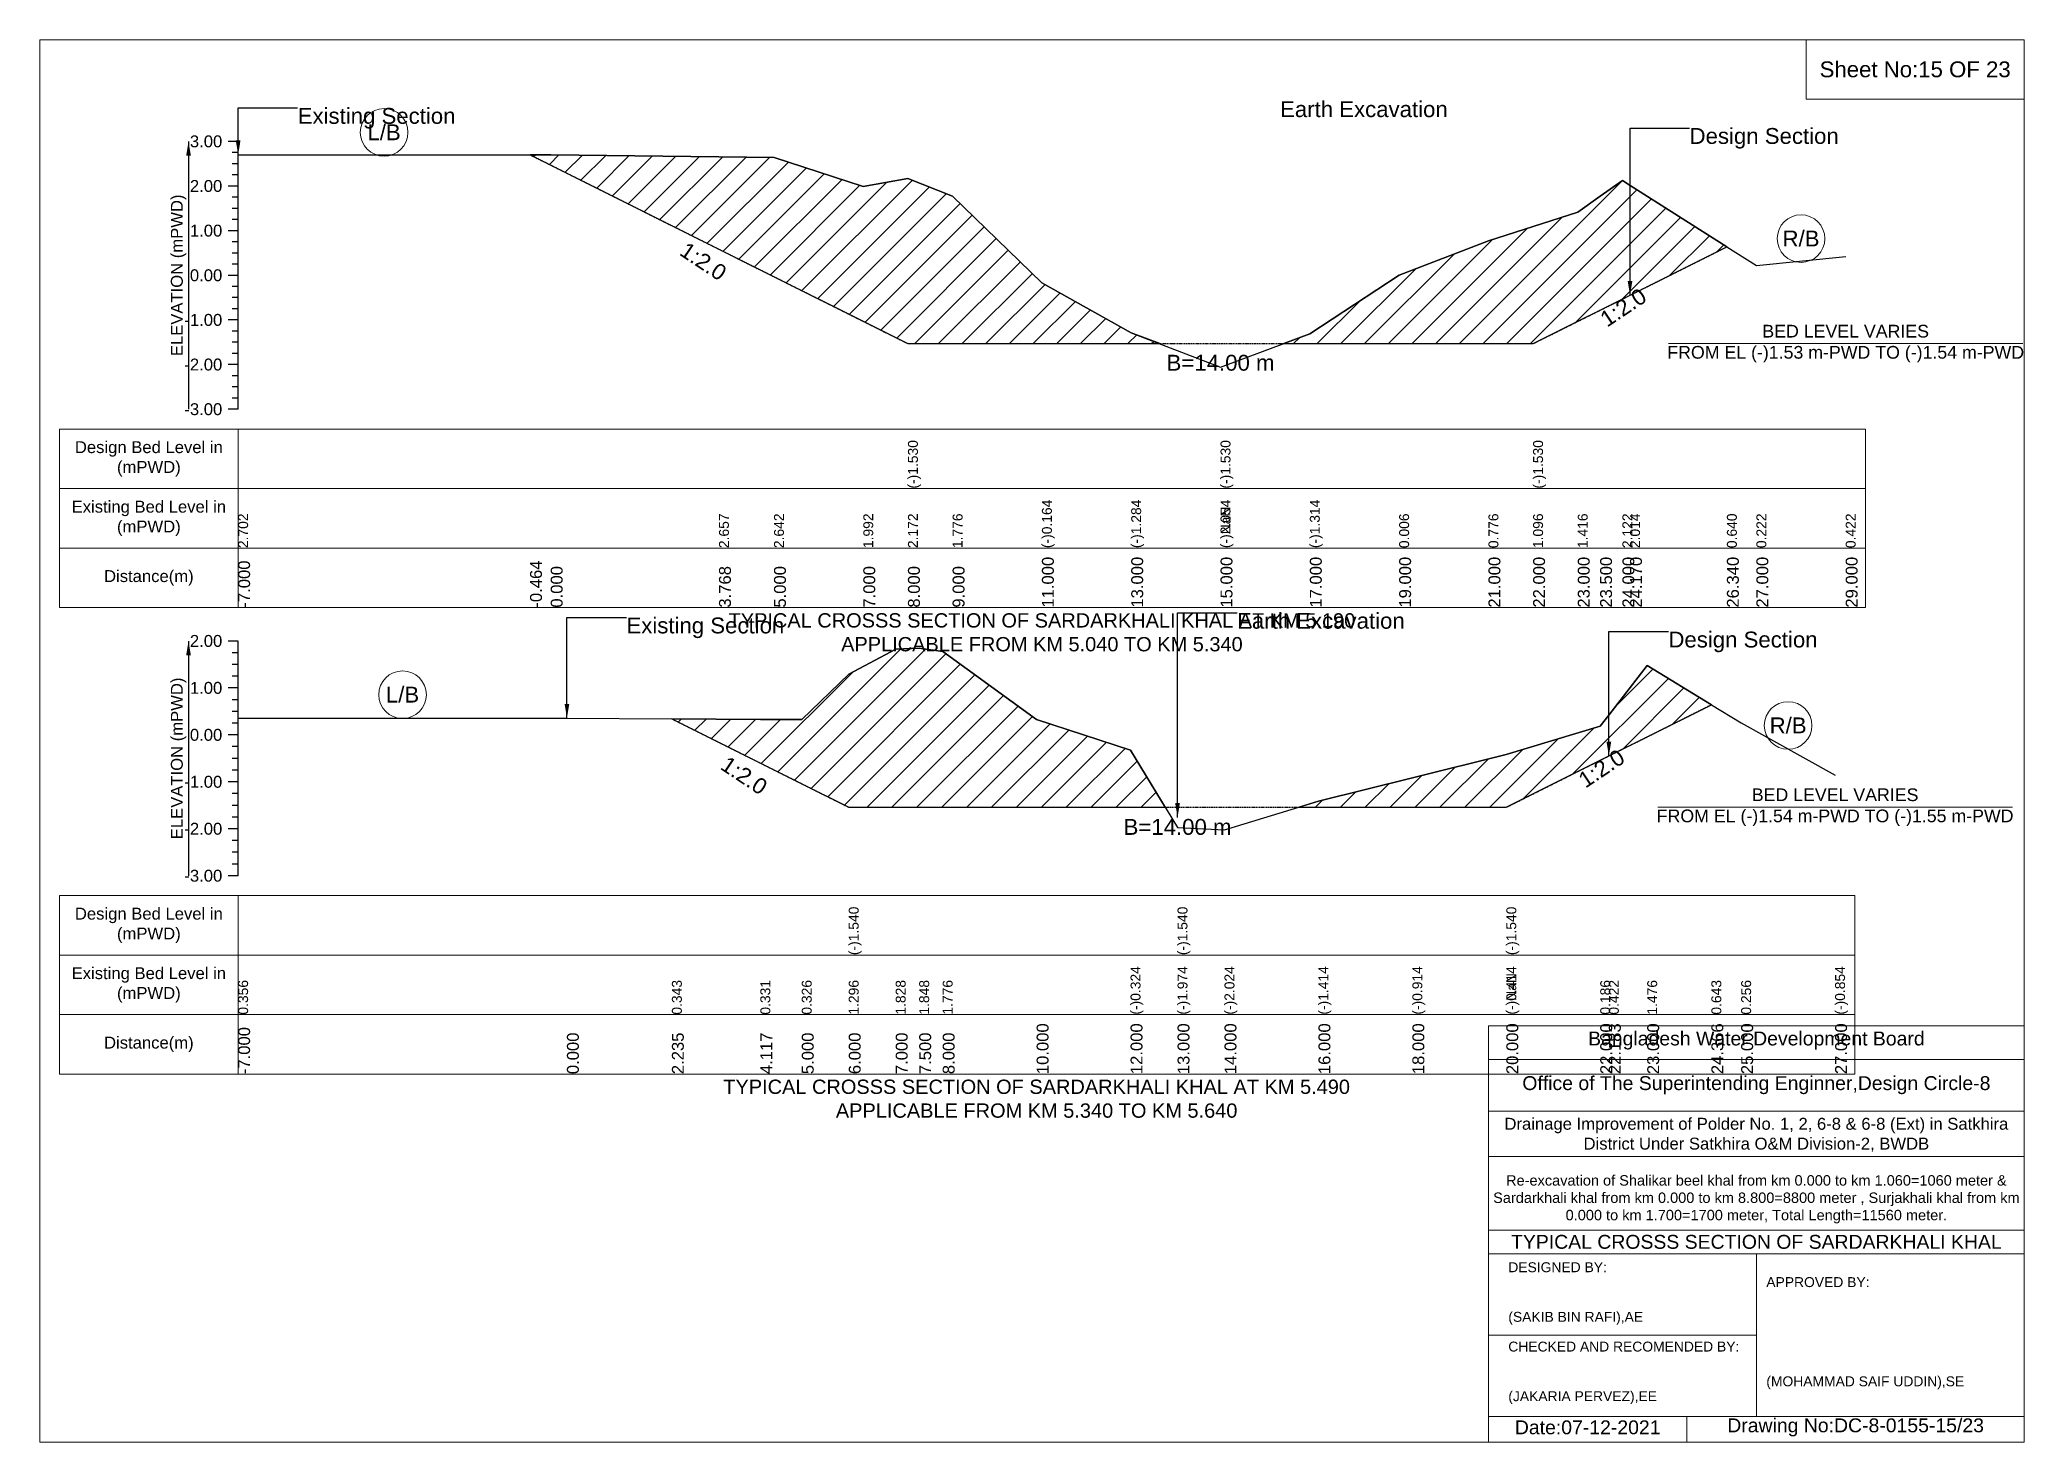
# Model space of a CAD drawing. Header units: inches. Extents: x 93000 to 506000, y -4242 to 0.
# Drawn here: x 240000 to 246000, y -4242 to 0 of the extents above; entities that cross this region are included whole.
import ezdxf

# ---------------------------------------------------------------- set-up
doc = ezdxf.new("R2010")
doc.units = ezdxf.units.IN
doc.header["$LTSCALE"] = 7
doc.header["$MEASUREMENT"] = 0
doc.linetypes.add('DASHED', pattern=[0.75, 0.5, -0.25])
for name, color, linetype, lineweight in [('Cross section Data Border', 7, 'Continuous', 9), ('Cross Section Labels', 7, 'Continuous', 9), ('Design_Bed_Level for Xsection', 7, 'DASHED', 25), ('Existing_Bed_Level for Xsection', 7, 'Continuous', 25), ('Long Section Labels', 7, 'Continuous', 9)]:
    doc.layers.add(name, color=color, linetype=linetype, lineweight=lineweight)
doc.styles.get("Standard").update_dxf_attribs({"font": 'arial.ttf'})
doc.dimstyles.get("Standard").update_dxf_attribs({"dimtxt": 0.18, "dimasz": 0.18, "dimexe": 0.18, "dimexo": 0.0625, "dimgap": 0.09, "dimtad": 0, "dimtih": 1, "dimtoh": 1, "dimdec": 4, "dimzin": 0, "dimdsep": 46, "dimtxsty": 'Standard', "dimcen": 0.09, "dimadec": 0, "dimazin": 0, "dimtfac": 1, "dimtdec": 4, "dimtofl": 0, "dimtmove": 0, "dimatfit": 3, "dimfxl": 1, "dimtolj": 1, "dimtzin": 0, "dimarcsym": 0})

msp = doc.modelspace()

# ---------------------------------------------------------------- texts
at = {"layer": 'Cross section Data Border', "attachment_point": 5}
for s, insert, char_height in [('Sheet No:15 OF 23', (245670, -90), 48), ('Bangladesh Water Development Board', (245190, -3027), 42), ('Office of The Superintending Enginner,Design Circle-8', (245190, -3162), 42)]:
    msp.add_mtext(s, dxfattribs=dict(at, insert=insert, char_height=char_height))
at = {"layer": 'Cross section Data Border'}
for s, insert, char_height, width, attachment_point in [('Design Bed Level in (mPWD)', (240330, -1267.7), 36, 480, 5), ('Existing Bed Level in (mPWD)', (240330, -1447.7), 36, 480, 5), ('Distance(m)', (240330, -1627.7), 36, 480, 5), ('Design Bed Level in (mPWD)', (240330, -2678.6), 36, 480, 5), ('Existing Bed Level in (mPWD)', (240330, -2858.6), 36, 480, 5), ('Distance(m)', (240330, -3038.6), 36, 480, 5), ('Drainage Improvement of Polder No. 1, 2, 6-8 & 6-8 (Ext) in Satkhira District Under Satkhira O&M Division-2, BWDB', (245190, -3312), 36, 1680, 5), ('Re-excavation of Shalikar beel khal from km 0.000 to km 1.060=1060 meter & Sardarkhali khal from km 0.000 to km 8.800=8800 meter , Surjakhali khal from km 0.000 to km 1.700=1700 meter, Total Length=11560 meter.', (245190, -3507), 31.4683, 1620, 5), ('TYPICAL CROSSS SECTION OF SARDARKHALI KHAL', (245190, -3636), 42, 1680, 5), ('DESIGNED BY:^J^J^J(SAKIB BIN RAFI),AE', (244440, -3792), 30, 840, 4), ('APPROVED BY:^J^J^J^J^J^J(MOHAMMAD SAIF UDDIN),SE', (245220, -3912), 30, 840, 4), ('CHECKED AND RECOMENDED BY:^J^J^J(JAKARIA PERVEZ),EE', (244440, -4032), 30, 840, 4), ('Date:07-12-2021', (244680, -4197), 42, 840, 5), ('Drawing No:DC-8-0155-15/23', (245490, -4197), 42, 1320, 5)]:
    msp.add_mtext(s, dxfattribs=dict(at, insert=insert, char_height=char_height, width=width, attachment_point=attachment_point))
at = {"layer": 'Cross Section Labels'}
for s, insert, char_height, attachment_point in [('Existing Section', (240780, -206.5), 48, 1), ('Earth Excavation', (243750, -186.2), 48, 1), ('L/B', (241041.2, -280.4), 48, 5), ('Design Section', (244988, -267.2), 48, 1), ('R/B', (245325, -601.7), 48, 5), ('BED LEVEL VARIES ^JFROM EL (-)1.53 m-PWD TO (-)1.54 m-PWD', (245460, -919.3), 38.4, 5), ('B=14.00 m', (243570, -953), 48, 2), ('TYPICAL CROSSS SECTION OF SARDARKHALI KHAL AT KM 5.190^JAPPLICABLE FROM KM 5.040 TO KM 5.340', (243030, -1792.5), 43.2, 5), ('Earth Excavation', (243620, -1733.4), 48, 1), ('Existing Section', (241774, -1747.6), 48, 1), ('Design Section', (244924, -1790.2), 48, 1), ('L/B', (241097, -1981), 48, 5), ('R/B', (245286, -2074.1), 48, 5), ('BED LEVEL VARIES ^JFROM EL (-)1.54 m-PWD TO (-)1.55 m-PWD', (245428, -2321.3), 38.4, 5), ('B=14.00 m', (243440, -2356.8), 48, 2), ('TYPICAL CROSSS SECTION OF SARDARKHALI KHAL AT KM 5.490^JAPPLICABLE FROM KM 5.340 TO KM 5.640', (243014, -3203), 43.2, 5)]:
    msp.add_mtext(s, dxfattribs=dict(at, insert=insert, char_height=char_height, attachment_point=attachment_point))
at = {"layer": 'Cross Section Labels', "char_height": 48, "attachment_point": 2}
for insert, rotation in [((242019.9, -650.5), 326.30993), ((244774.2, -789.7), 33.69007), ((244708.5, -2184), 33.69007), ((242143.2, -2205.4), 326.30993)]:
    msp.add_mtext('1:2.0', dxfattribs=dict(at, insert=insert, rotation=rotation))
at = {"layer": 'Existing_Bed_Level for Xsection', "char_height": 36, "attachment_point": 6}
for s, insert in [('3.00', (240552, -307.7)), ('2.00', (240552, -442.7)), ('1.00', (240552, -577.7)), ('0.00', (240552, -712.7)), ('-1.00', (240552, -847.7)), ('-2.00', (240552, -982.7)), ('-3.00', (240552, -1117.7)), ('2.00', (240552, -1818.6)), ('1.00', (240552, -1960.6)), ('0.00', (240552, -2102.6)), ('-1.00', (240552, -2244.6)), ('-2.00', (240552, -2386.6)), ('-3.00', (240552, -2528.6))]:
    msp.add_mtext(s, dxfattribs=dict(at, insert=insert))
at = {"layer": 'Existing_Bed_Level for Xsection', "char_height": 36, "attachment_point": 5, "rotation": 90}
for insert in [(240420, -712.7), (240420, -2173.6)]:
    msp.add_mtext('ELEVATION (mPWD)', dxfattribs=dict(at, insert=insert))
at = {"layer": 'Long Section Labels', "attachment_point": 1, "rotation": 90}
for s, insert, char_height in [('(-)1.530', (242625, -1357.7), 30), ('(-)1.530', (243570, -1357.7), 30), ('(-)1.530', (244515, -1357.7), 30), ('2.702', (240600, -1537.7), 30), ('2.702', (240600, -1537.7), 30), ('2.702', (240600, -1537.7), 30), ('2.657', (242053.7, -1537.7), 30), ('2.642', (242220, -1537.7), 30), ('1.992', (242490, -1537.7), 30), ('2.172', (242625, -1537.7), 30), ('2.172', (242625, -1537.7), 30), ('2.172', (242625, -1537.7), 30), ('1.776', (242760, -1537.7), 30), ('1.776', (242760, -1537.7), 30), ('(-)0.164', (243030, -1537.7), 30), ('(-)1.284', (243300, -1537.7), 30), ('(-)2.054', (243570, -1537.7), 30), ('(-)2.054', (243570, -1537.7), 30), ('(-)NaN', (243570, -1537.7), 30), ('(-)1.314', (243840, -1537.7), 30), ('0.006', (244110, -1537.7), 30), ('0.776', (244380, -1537.7), 30), ('1.096', (244515, -1537.7), 30), ('1.096', (244515, -1537.7), 30), ('1.096', (244515, -1537.7), 30), ('1.416', (244650, -1537.7), 30), ('2.122', (244785, -1537.7), 30), ('2.014', (244808, -1537.7), 30), ('0.640', (245100.9, -1537.7), 30), ('0.222', (245190, -1537.7), 30), ('0.422', (245460, -1537.7), 30), ('-7.000', (240600, -1717.7), 36), ('-0.464', (241482.4, -1717.7), 36), ('0.000', (241545, -1717.7), 36), ('3.768', (242053.7, -1717.7), 36), ('5.000', (242220, -1717.7), 36), ('7.000', (242490, -1717.7), 36), ('8.000', (242625, -1717.7), 36), ('8.000', (242625, -1717.7), 36), ('8.000', (242625, -1717.7), 36), ('9.000', (242760, -1717.7), 36), ('11.000', (243030, -1717.7), 36), ('13.000', (243300, -1717.7), 36), ('15.000', (243570, -1717.7), 36), ('15.000', (243570, -1717.7), 36), ('15.000', (243570, -1717.7), 36), ('17.000', (243840, -1717.7), 36), ('19.000', (244110, -1717.7), 36), ('21.000', (244380, -1717.7), 36), ('22.000', (244515, -1717.7), 36), ('22.000', (244515, -1717.7), 36), ('22.000', (244515, -1717.7), 36), ('23.000', (244650, -1717.7), 36), ('23.500', (244717.5, -1717.7), 36), ('24.000', (244785, -1717.7), 36), ('24.170', (244808, -1717.7), 36), ('26.340', (245100.9, -1717.7), 36), ('27.000', (245190, -1717.7), 36), ('29.000', (245460, -1717.7), 36), ('(-)1.540', (242446, -2768.6), 30), ('(-)1.540', (243440, -2768.6), 30), ('(-)1.540', (244434, -2768.6), 30), ('(-)0.324', (243298, -2948.6), 30), ('(-)1.974', (243440, -2948.6), 30), ('(-)1.974', (243440, -2948.6), 30), ('(-)1.974', (243440, -2948.6), 30), ('(-)2.024', (243582, -2948.6), 30), ('(-)1.414', (243866, -2948.6), 30), ('(-)0.914', (244150, -2948.6), 30), ('(-)0.414', (244434, -2948.6), 30), ('(-)0.414', (244434, -2948.6), 30), ('(-)0.854', (245428, -2948.6), 30), ('0.356', (240600, -2948.6), 30), ('0.356', (240600, -2948.6), 30), ('0.343', (241911.3, -2948.6), 30), ('0.331', (242178.7, -2948.6), 30), ('0.326', (242304, -2948.6), 30), ('0.326', (242304, -2948.6), 30), ('1.296', (242446, -2948.6), 30), ('1.296', (242446, -2948.6), 30), ('1.296', (242446, -2948.6), 30), ('1.828', (242588, -2948.6), 30), ('1.848', (242659, -2948.6), 30), ('1.776', (242730, -2948.6), 30), ('(-)NaN', (244434, -2948.6), 30), ('0.186', (244718, -2948.6), 30), ('0.422', (244744, -2948.6), 30), ('1.476', (244860, -2948.6), 30), ('0.643', (245053.9, -2948.6), 30), ('0.256', (245144, -2948.6), 30), ('-7.000', (240600, -3128.6), 36), ('10.000', (243014, -3128.6), 36), ('12.000', (243298, -3128.6), 36), ('13.000', (243440, -3128.6), 36), ('13.000', (243440, -3128.6), 36), ('13.000', (243440, -3128.6), 36), ('14.000', (243582, -3128.6), 36), ('16.000', (243866, -3128.6), 36), ('18.000', (244150, -3128.6), 36), ('20.000', (244434, -3128.6), 36), ('20.000', (244434, -3128.6), 36), ('20.000', (244434, -3128.6), 36), ('22.000', (244718, -3128.6), 36), ('22.183', (244744, -3128.6), 36), ('23.000', (244860, -3128.6), 36), ('24.366', (245053.9, -3128.6), 36), ('25.000', (245144, -3128.6), 36), ('27.000', (245428, -3128.6), 36), ('0.000', (241594, -3128.6), 36), ('2.235', (241911.3, -3128.6), 36), ('4.117', (242178.7, -3128.6), 36), ('5.000', (242304, -3128.6), 36), ('6.000', (242446, -3128.6), 36), ('6.000', (242446, -3128.6), 36), ('6.000', (242446, -3128.6), 36), ('7.000', (242588, -3128.6), 36), ('7.500', (242659, -3128.6), 36), ('8.000', (242730, -3128.6), 36)]:
    msp.add_mtext(s, dxfattribs=dict(at, insert=insert, char_height=char_height))

# ---------------------------------------------------------------- hatches: boundary and pattern name
at = {"layer": 'Existing_Bed_Level for Xsection'}
h = msp.add_hatch(dxfattribs=at)
h.set_pattern_fill('ANSI31', color=256, scale=405, style=0)
h.paths.add_polyline_path([(241482.4, -347.9), (241545, -379.3), (242053.7, -633.6), (242220, -716.8), (242490, -851.8), (242625, -919.3), (242760, -919.3), (243030, -919.3), (243300, -919.3), (243386.3, -919.3), (243300, -886.1), (243030, -734.9), (242760, -472.9), (242625, -419.5), (242490, -443.8), (242220, -356), (242053.7, -354), (241545, -347.9)])
h = msp.add_hatch(dxfattribs=at)
h.set_pattern_fill('ANSI31', color=256, scale=405, style=0)
h.paths.add_polyline_path([(243761.2, -919.3), (243840, -919.3), (244110, -919.3), (244380, -919.3), (244515, -919.3), (244650, -851.8), (244717.5, -818), (244785, -784.3), (244808, -772.8), (245100.9, -626.3), (244808, -440.8), (244785, -426.2), (244717.5, -472.9), (244650, -521.5), (244515, -564.8), (244380, -608), (244110, -711.9), (243840, -890.1)])
h = msp.add_hatch(dxfattribs=at)
h.set_pattern_fill('ANSI31', color=256, scale=426, style=0)
h.paths.add_polyline_path([(241911.3, -2053.9), (242178.7, -2187.6), (242304, -2250.3), (242446, -2321.3), (242588, -2321.3), (242659, -2321.3), (242730, -2321.3), (243014, -2321.3), (243298, -2321.3), (243402.6, -2321.3), (243298, -2148.6), (243014, -2056.3), (242730, -1850.4), (242659, -1840.2), (242588, -1843), (242446, -1918.6), (242304, -2056.3), (242178.7, -2055.5)])
h = msp.add_hatch(dxfattribs=at)
h.set_pattern_fill('ANSI31', color=256, scale=426, style=0)
h.paths.add_polyline_path([(243807.3, -2321.3), (243866, -2321.3), (244150, -2321.3), (244434, -2321.3), (244718, -2179.3), (244744, -2166.3), (244860, -2108.3), (245053.9, -2011.3), (244860, -1893), (244744, -2042.7), (244718, -2076.2), (244434, -2161.4), (244150, -2232.4), (243866, -2303.4)])

# ---------------------------------------------------------------- linework, layer by layer
at = {"layer": 'Cross section Data Border'}
for points in [[(240000, 0), (246000, 0), (246000, -4242), (240000, -4242)], [(245340, 0), (246000, 0), (246000, -180), (245340, -180)], [(240060, -1177.7), (245520, -1177.7), (245520, -1717.7), (240060, -1717.7)], [(240060, -2588.6), (245488, -2588.6), (245488, -3128.6), (240060, -3128.6)]]:
    msp.add_lwpolyline(points, close=True, dxfattribs=at)
for points in [[(240600, -1177.7), (240600, -1717.7)], [(240060, -1357.7), (245520, -1357.7)], [(240060, -1537.7), (245520, -1537.7)], [(240600, -2588.6), (240600, -3128.6)], [(240060, -2768.6), (245488, -2768.6)], [(240060, -2948.6), (245488, -2948.6)], [(244380, -4242), (244380, -2982), (246000, -2982)], [(244380, -3084), (246000, -3084)], [(244380, -3240), (246000, -3240)], [(244380, -3378), (246000, -3378)], [(244380, -3600), (246000, -3600)], [(244380, -3672), (246000, -3672)], [(245190, -3672), (245190, -4164)], [(244380, -3918), (245190, -3918)], [(244380, -4164), (246000, -4164)], [(244980, -4164), (244980, -4242)]]:
    msp.add_lwpolyline(points, dxfattribs=at)
at = {"layer": 'Cross Section Labels'}
for points in [[(244924.2, -919.3), (245995.8, -919.3)], [(244892.2, -2321.3), (245963.8, -2321.3)]]:
    msp.add_lwpolyline(points, dxfattribs=at)
for centre in [(241041.2, -280.4), (245325, -601.7), (241097, -1981), (245286, -2074.1)]:
    msp.add_circle(centre, 72, dxfattribs=at)
at = {"layer": 'Design_Bed_Level for Xsection'}
for points in [[(241482.4, -347.9), (242053.7, -633.6), (242625, -919.3), (243570, -919.3), (244515, -919.3), (244808, -772.8), (245100.9, -626.3)], [(241911.3, -2053.9), (242178.7, -2187.6), (242446, -2321.3), (243440, -2321.3), (244434, -2321.3), (244744, -2166.3), (245053.9, -2011.3)]]:
    msp.add_lwpolyline(points, dxfattribs=at)
at = {"layer": 'Existing_Bed_Level for Xsection'}
for points in [[(240600, -307.7), (240570, -307.7)], [(240600, -341.5), (240582, -341.5)], [(240600, -1117.7), (240600, -982.7), (240600, -847.7), (240600, -712.7), (240600, -577.7), (240600, -442.7), (240600, -307.7)], [(240600, -347.9), (241482.4, -347.9), (241545, -347.9), (242053.7, -354), (242220, -356), (242490, -443.8), (242625, -419.5), (242625, -419.5), (242760, -472.9), (243030, -734.9), (243300, -886.1), (243570, -990), (243570, -990), (243840, -890.1), (244110, -711.9), (244380, -608), (244515, -564.8), (244515, -564.8), (244650, -521.5), (244717.5, -472.9), (244785, -426.2), (244808, -440.8), (245100.9, -626.3), (245190, -682.7), (245460, -655.7)], [(240600, -375.2), (240582, -375.2)], [(240600, -409), (240582, -409)], [(240600, -442.7), (240570, -442.7)], [(240600, -476.5), (240582, -476.5)], [(240600, -510.2), (240582, -510.2)], [(240600, -577.7), (240570, -577.7)], [(240600, -544), (240582, -544)], [(240600, -611.5), (240582, -611.5)], [(240600, -645.2), (240582, -645.2)], [(240600, -712.7), (240570, -712.7)], [(240600, -679), (240582, -679)], [(240600, -746.5), (240582, -746.5)], [(240600, -780.2), (240582, -780.2)], [(240600, -814), (240582, -814)], [(240600, -847.7), (240570, -847.7)], [(240600, -881.5), (240582, -881.5)], [(240600, -915.2), (240582, -915.2)], [(240600, -949), (240582, -949)], [(240600, -982.7), (240570, -982.7)], [(240600, -1016.5), (240582, -1016.5)], [(240600, -1050.2), (240582, -1050.2)], [(240600, -1117.7), (240570, -1117.7)], [(240600, -1084), (240582, -1084)], [(240600, -1818.6), (240570, -1818.6)], [(240600, -1854.1), (240582, -1854.1)], [(240600, -2528.6), (240600, -2386.6), (240600, -2244.6), (240600, -2102.6), (240600, -1960.6), (240600, -1818.6)], [(240600, -2052), (241594, -2052), (241911.3, -2053.9), (242178.7, -2055.5), (242304, -2056.3), (242446, -1918.6), (242446, -1918.6), (242588, -1843), (242659, -1840.2), (242730, -1850.4), (243014, -2056.3), (243298, -2148.6), (243440, -2382.9), (243440, -2382.9), (243582, -2390), (243866, -2303.4), (244150, -2232.4), (244434, -2161.4), (244434, -2161.4), (244718, -2076.2), (244744, -2042.7), (244860, -1893), (245053.9, -2011.3), (245144, -2066.2), (245428, -2223.9)], [(240600, -1889.6), (240582, -1889.6)], [(240600, -1960.6), (240570, -1960.6)], [(240600, -1925.1), (240582, -1925.1)], [(240600, -1996.1), (240582, -1996.1)], [(240600, -2031.6), (240582, -2031.6)], [(240600, -2067.1), (240582, -2067.1)], [(240600, -2102.6), (240570, -2102.6)], [(240600, -2138.1), (240582, -2138.1)], [(240600, -2173.6), (240582, -2173.6)], [(240600, -2209.1), (240582, -2209.1)], [(240600, -2244.6), (240570, -2244.6)], [(240600, -2280.1), (240582, -2280.1)], [(240600, -2315.6), (240582, -2315.6)], [(240600, -2386.6), (240570, -2386.6)], [(240600, -2351.1), (240582, -2351.1)], [(240600, -2422.1), (240582, -2422.1)], [(240600, -2457.6), (240582, -2457.6)], [(240600, -2493.1), (240582, -2493.1)], [(240600, -2528.6), (240570, -2528.6)]]:
    msp.add_lwpolyline(points, dxfattribs=at)
for points in [[(241482.4, -347.9), (241482.4, -347.9), (241545, -379.3), (242053.7, -633.6), (242220, -716.8), (242490, -851.8), (242625, -919.3), (242625, -919.3), (242760, -919.3), (243030, -919.3), (243300, -919.3), (243386.3, -919.3), (243300, -886.1), (243030, -734.9), (242760, -472.9), (242625, -419.5), (242625, -419.5), (242490, -443.8), (242220, -356), (242053.7, -354), (241545, -347.9), (241482.4, -347.9)], [(243761.2, -919.3), (243840, -919.3), (244110, -919.3), (244380, -919.3), (244515, -919.3), (244515, -919.3), (244650, -851.8), (244717.5, -818), (244785, -784.3), (244808, -772.8), (245100.9, -626.3), (245100.9, -626.3), (245100.9, -626.3), (244808, -440.8), (244785, -426.2), (244717.5, -472.9), (244650, -521.5), (244515, -564.8), (244515, -564.8), (244380, -608), (244110, -711.9), (243840, -890.1)], [(241911.3, -2053.9), (242178.7, -2187.6), (242304, -2250.3), (242446, -2321.3), (242446, -2321.3), (242588, -2321.3), (242659, -2321.3), (242730, -2321.3), (243014, -2321.3), (243298, -2321.3), (243402.6, -2321.3), (243298, -2148.6), (243014, -2056.3), (242730, -1850.4), (242659, -1840.2), (242588, -1843), (242446, -1918.6), (242446, -1918.6), (242304, -2056.3), (242178.7, -2055.5)], [(243807.3, -2321.3), (243866, -2321.3), (244150, -2321.3), (244434, -2321.3), (244434, -2321.3), (244718, -2179.3), (244744, -2166.3), (244860, -2108.3), (245053.9, -2011.3), (244860, -1893), (244744, -2042.7), (244718, -2076.2), (244434, -2161.4), (244434, -2161.4), (244150, -2232.4), (243866, -2303.4)]]:
    msp.add_lwpolyline(points, close=True, dxfattribs=at)

msp.set_redraw_order([(e.dxf.handle, doc.entitydb.next_handle()) for e in msp.query("TEXT MTEXT ATTDEF DIMENSION ARC_DIMENSION")])  # texts and dimensions are drawn at this point

# ---------------------------------------------------------------- leaders
at = {"layer": 'Cross Section Labels', "annotation_type": 0, "has_hookline": 1, "hookline_direction": 0}
for points, text_width in [([(240600, -347.9), (240600, -206.5), (240779.9, -206.5)], 467.2), ([(244808, -772.8), (244808, -267.2), (244987.9, -267.2)], 441.2), ([(243440, -2352.1), (243440, -1733.4), (243619.9, -1733.4)], 497), ([(241594, -2052), (241594, -1747.6), (241773.9, -1747.6)], 467.2), ([(244744, -2166.3), (244744, -1790.2), (244923.9, -1790.2)], 441.2)]:
    msp.add_leader(points, dimstyle='Standard', override={"dimasz": 43.2}, dxfattribs=dict(at, text_width=text_width))
at = {"layer": 'Existing_Bed_Level for Xsection'}
for points in [[(240450, -307.7), (240450, -1117.7)], [(240450, -1818.6), (240450, -2528.6)]]:
    msp.add_leader(points, dimstyle='Standard', override={"dimasz": 43.2}, dxfattribs=at)

doc.saveas('drawing.dxf')
